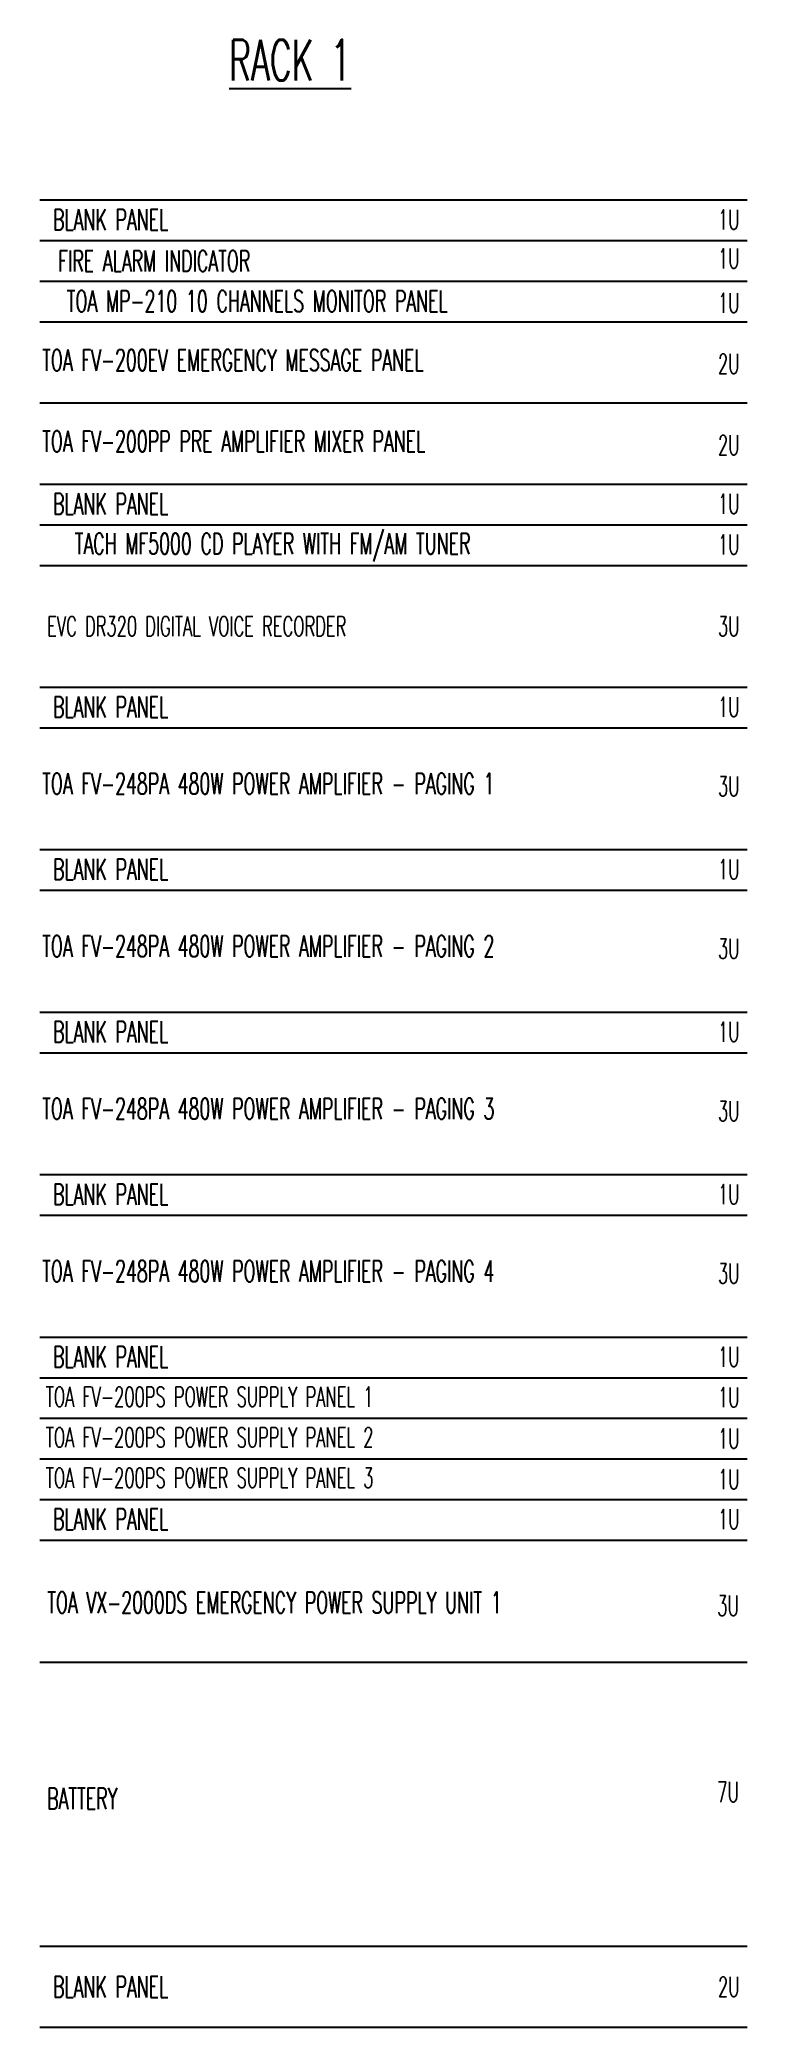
# Model space of a CAD drawing. Header units: millimetres. Extents: x 2974 to 5671, y 1205 to 3288.
# Drawn here: x 4327.9 to 4495, y 1302.7 to 1772.2 of the extents above; entities that cross this region are included whole.
import ezdxf
from ezdxf.enums import TextEntityAlignment as Align

# ---------------------------------------------------------------- set-up
doc = ezdxf.new("R2010")
doc.units = ezdxf.units.MM
doc.layers.add('0-RACK', color=7, linetype='Continuous')
doc.layers.add('TEXT', color=3, linetype='Continuous')
doc.styles.add('SIMPLEX', font='simplex.shx', dxfattribs={"width": 0.6})

msp = doc.modelspace()

# ---------------------------------------------------------------- texts
at = {"layer": '0-RACK', "color": 7, "style": 'SIMPLEX', "width": 0.6}
msp.add_text('%%URACK 1', height=9.592388, dxfattribs=at).set_placement((4372.59835, 1762.60827, -0.02095))
for s, height, p in [('BLANK PANEL', 5, (4344.59717, 1729.70079, -0.02095)), ('1U', 4.689612, (4490.63152, 1729.70079, -0.02095)), ('BLANK PANEL', 5, (4344.59717, 1662.55408, -0.02095)), ('1U', 4.689612, (4490.63152, 1662.55408, -0.02095)), ('BLANK PANEL', 5, (4344.59717, 1614.59214, -0.02095)), ('1U', 4.689612, (4490.63152, 1614.59214, -0.02095)), ('BLANK PANEL', 5, (4344.59717, 1576.22259, -0.02095)), ('1U', 4.689612, (4490.63152, 1576.22259, -0.02095)), ('BLANK PANEL', 5, (4344.59717, 1537.85304, -0.02095)), ('1U', 4.689612, (4490.63152, 1537.85304, -0.02095)), ('BLANK PANEL', 5, (4344.59717, 1499.44385, -0.02095)), ('1U', 4.689612, (4490.63152, 1499.45376, -0.02095)), ('BLANK PANEL', 5, (4344.59717, 1461.0743, -0.02095)), ('1U', 4.689612, (4490.63152, 1461.08421, -0.02095)), ('1U', 4.689612, (4490.63152, 1441.77617, -0.02095)), ('BLANK PANEL', 5, (4344.59717, 1422.73448, -0.02095)), ('1U', 4.689612, (4490.63152, 1422.74438, -0.02095)), ('2U', 4.689612, (4490.63152, 1312.25912, -0.02095))]:
    msp.add_text(s, height=height, dxfattribs=at).set_placement(p, align=Align.MIDDLE_CENTER)
at = {"layer": '0-RACK', "color": 141, "style": 'SIMPLEX', "width": 0.6}
for s, height, p in [('FIRE ALARM INDICATOR', 5, (4354.90055, 1719.94849, -0.02095)), ('1U', 4.689612, (4490.63152, 1720.53919, -0.02095)), ('TOA MP-210 10 CHANNELS MONITOR PANEL', 5, (4379.24375, 1710.45584, -0.02095)), ('1U', 4.689612, (4490.63152, 1710.0143, -0.02095)), ('7U', 4.796194, (4490.46599, 1358.29912, -0.02095))]:
    msp.add_text(s, height=height, dxfattribs=at).set_placement(p, align=Align.MIDDLE_CENTER)
at = {"layer": '0-RACK', "color": 30, "extrusion": (-4.40822e-16, 0.000346206, 1), "style": 'SIMPLEX', "width": 0.6}
for s, p in [('TOA FV-200EV EMERGENCY MESSAGE PANEL', (4328.42271, 1696.51486, 0.56954)), ('TOA FV-200PP PRE AMPLIFIER MIXER PANEL', (4328.42271, 1677.33008, 0.56289))]:
    msp.add_text(s, height=5, dxfattribs=at).set_placement(p, align=Align.MIDDLE_LEFT)
at = {"layer": '0-RACK', "color": 30, "style": 'SIMPLEX', "width": 0.6}
for p in [(4490.63152, 1695.62889, -0.02095), (4490.63152, 1676.44412, -0.02095)]:
    msp.add_text('2U', height=4.689612, dxfattribs=at).set_placement(p, align=Align.MIDDLE_CENTER)
at = {"layer": '0-RACK', "color": 6, "style": 'SIMPLEX', "width": 0.6}
for s, height, p in [('TACH MF5000 CD PLAYER WITH FM/AM TUNER', 5, (4382.86847, 1653.14876, -0.02095)), ('1U', 4.689612, (4490.63152, 1652.96169, -0.02095)), ('3U', 4.689612, (4490.63324, 1633.64374, -0.02095)), ('1U', 4.689612, (4490.63152, 1451.49182, -0.02095)), ('1U', 4.689612, (4490.63152, 1441.75635, -0.02095)), ('1U', 4.689612, (4490.63152, 1432.13424, -0.02095))]:
    msp.add_text(s, height=height, dxfattribs=at).set_placement(p, align=Align.MIDDLE_CENTER)
at = {"layer": '0-RACK', "color": 6, "extrusion": (-4.40822e-16, 0.000346206, 1), "style": 'SIMPLEX', "width": 0.6}
for s, p in [('EVC DR320 DIGITAL VOICE RECORDER', (4329.63433, 1633.64365, 0.51664)), ('TOA FV-200PS POWER SUPPLY PANEL 1', (4329.27381, 1451.64601, 0.31559)), ('TOA FV-200PS POWER SUPPLY PANEL 2', (4329.27381, 1442.05363, 0.31227)), ('TOA FV-200PS POWER SUPPLY PANEL 3', (4329.27381, 1432.49096, 0.30896))]:
    msp.add_text(s, height=4.6896118, dxfattribs=at).set_placement(p, align=Align.MIDDLE_LEFT)
at = {"layer": '0-RACK', "color": 3, "extrusion": (-4.40822e-16, 0.000346206, 1), "style": 'SIMPLEX', "width": 0.6}
for s, p in [('TOA FV-248PA 480W POWER AMPLIFIER - PAGING 1', (4328.42271, 1596.45473, 0.48235)), ('TOA FV-248PA 480W POWER AMPLIFIER - PAGING 2', (4328.42271, 1558.08518, 0.46907)), ('TOA FV-248PA 480W POWER AMPLIFIER - PAGING 3', (4328.42271, 1519.71563, 0.45578)), ('TOA FV-248PA 480W POWER AMPLIFIER - PAGING 4', (4328.42271, 1481.30645, 0.44249))]:
    msp.add_text(s, height=5, dxfattribs=at).set_placement(p, align=Align.MIDDLE_LEFT)
at = {"layer": '0-RACK', "color": 3, "style": 'SIMPLEX', "width": 0.6}
for p in [(4490.63324, 1595.84905, -0.02095), (4490.63324, 1557.4795, -0.02095), (4490.63324, 1519.10995, -0.02095), (4490.63324, 1480.74039, -0.02095)]:
    msp.add_text('3U', height=4.689612, dxfattribs=at).set_placement(p, align=Align.MIDDLE_CENTER)
at = {"layer": '0-RACK', "color": 141, "style": 'SIMPLEX', "width": 0.6}
msp.add_text('BATTERY', height=5, dxfattribs=at).set_placement((4329.60932, 1356.73411, -0.02095), align=Align.MIDDLE_LEFT)
at = {"layer": '0-RACK', "color": 0, "style": 'SIMPLEX', "width": 0.6}
msp.add_text('BLANK PANEL', height=5, dxfattribs=at).set_placement((4344.59717, 1312.25912, -0.02095), align=Align.MIDDLE_CENTER)
at = {"layer": 'TEXT', "color": 141, "style": 'SIMPLEX', "width": 0.6}
msp.add_text('TOA VX-2000DS EMERGENCY POWER SUPPLY UNIT 1', height=5, dxfattribs=at).set_placement((4329.6329, 1403.0378, -0.04993), align=Align.MIDDLE_LEFT)
msp.add_text('3U', height=4.796194, dxfattribs=at).set_placement((4490.48515, 1402.27882, -0.02095), align=Align.MIDDLE_CENTER)

# ---------------------------------------------------------------- linework, layer by layer
at = {"layer": '0-RACK', "color": 0, "linetype": 'Continuous'}
for p, q in [((4327.85889, 1734.36381, -0.02095), (4495.01591, 1734.36381, -0.02095)), ((4327.85889, 1724.77142, -0.02095), (4495.01591, 1724.77142, -0.02095)), ((4327.85889, 1715.17903, -0.02095), (4495.01591, 1715.17903, -0.02095)), ((4327.85889, 1705.58665, -0.02095), (4495.01591, 1705.58665, -0.02095)), ((4327.85889, 1686.40187, -0.02095), (4495.01591, 1686.40187, -0.02095)), ((4327.85889, 1667.2171, -0.02095), (4495.01591, 1667.2171, -0.02095)), ((4327.85889, 1657.62471, -0.02095), (4495.01591, 1657.62471, -0.02095)), ((4327.85889, 1648.03232, -0.02095), (4495.01591, 1648.03232, -0.02095)), ((4327.85889, 1619.25516, -0.02095), (4495.01591, 1619.25516, -0.02095)), ((4327.85889, 1609.66277, -0.02095), (4495.01591, 1609.66277, -0.02095)), ((4327.85889, 1580.88561, -0.02095), (4495.01591, 1580.88561, -0.02095)), ((4327.85889, 1571.29322, -0.02095), (4495.01591, 1571.29322, -0.02095)), ((4327.85889, 1542.51606, -0.02095), (4495.01591, 1542.51606, -0.02095)), ((4327.85889, 1532.92367, -0.02095), (4495.01591, 1532.92367, -0.02095)), ((4327.85889, 1504.10687, -0.02095), (4495.01591, 1504.10687, -0.02095)), ((4327.85889, 1494.51449, -0.02095), (4495.01591, 1494.51449, -0.02095)), ((4327.85889, 1465.73732, -0.02095), (4495.01591, 1465.73732, -0.02095)), ((4327.85889, 1456.14494, -0.02095), (4495.01591, 1456.14494, -0.02095)), ((4327.85889, 1446.55255, -0.02095), (4495.01591, 1446.55255, -0.02095)), ((4327.85889, 1436.96016, -0.02095), (4495.01591, 1436.96016, -0.02095)), ((4327.85889, 1427.3975, -0.02095), (4495.01591, 1427.3975, -0.02095)), ((4327.85889, 1417.78199, -0.02095), (4495.01591, 1417.78199, -0.02095)), ((4327.85889, 1388.98501, -0.02095), (4495.01591, 1388.98501, -0.02095)), ((4327.85889, 1388.98501, -0.02095), (4495.01591, 1388.98501, -0.02095)), ((4327.85889, 1388.97841, -0.02095), (4495.01591, 1388.97841, -0.02095)), ((4327.85889, 1321.85151, -0.02095), (4495.01591, 1321.85151, -0.02095)), ((4327.85889, 1302.70636, -0.02095), (4495.01591, 1302.70636, -0.02095))]:
    msp.add_line(p, q, dxfattribs=at)

msp.set_redraw_order([(e.dxf.handle, doc.entitydb.next_handle()) for e in msp.query("TEXT MTEXT ATTDEF DIMENSION ARC_DIMENSION")])  # texts and dimensions are drawn at this point

doc.saveas('drawing.dxf')
